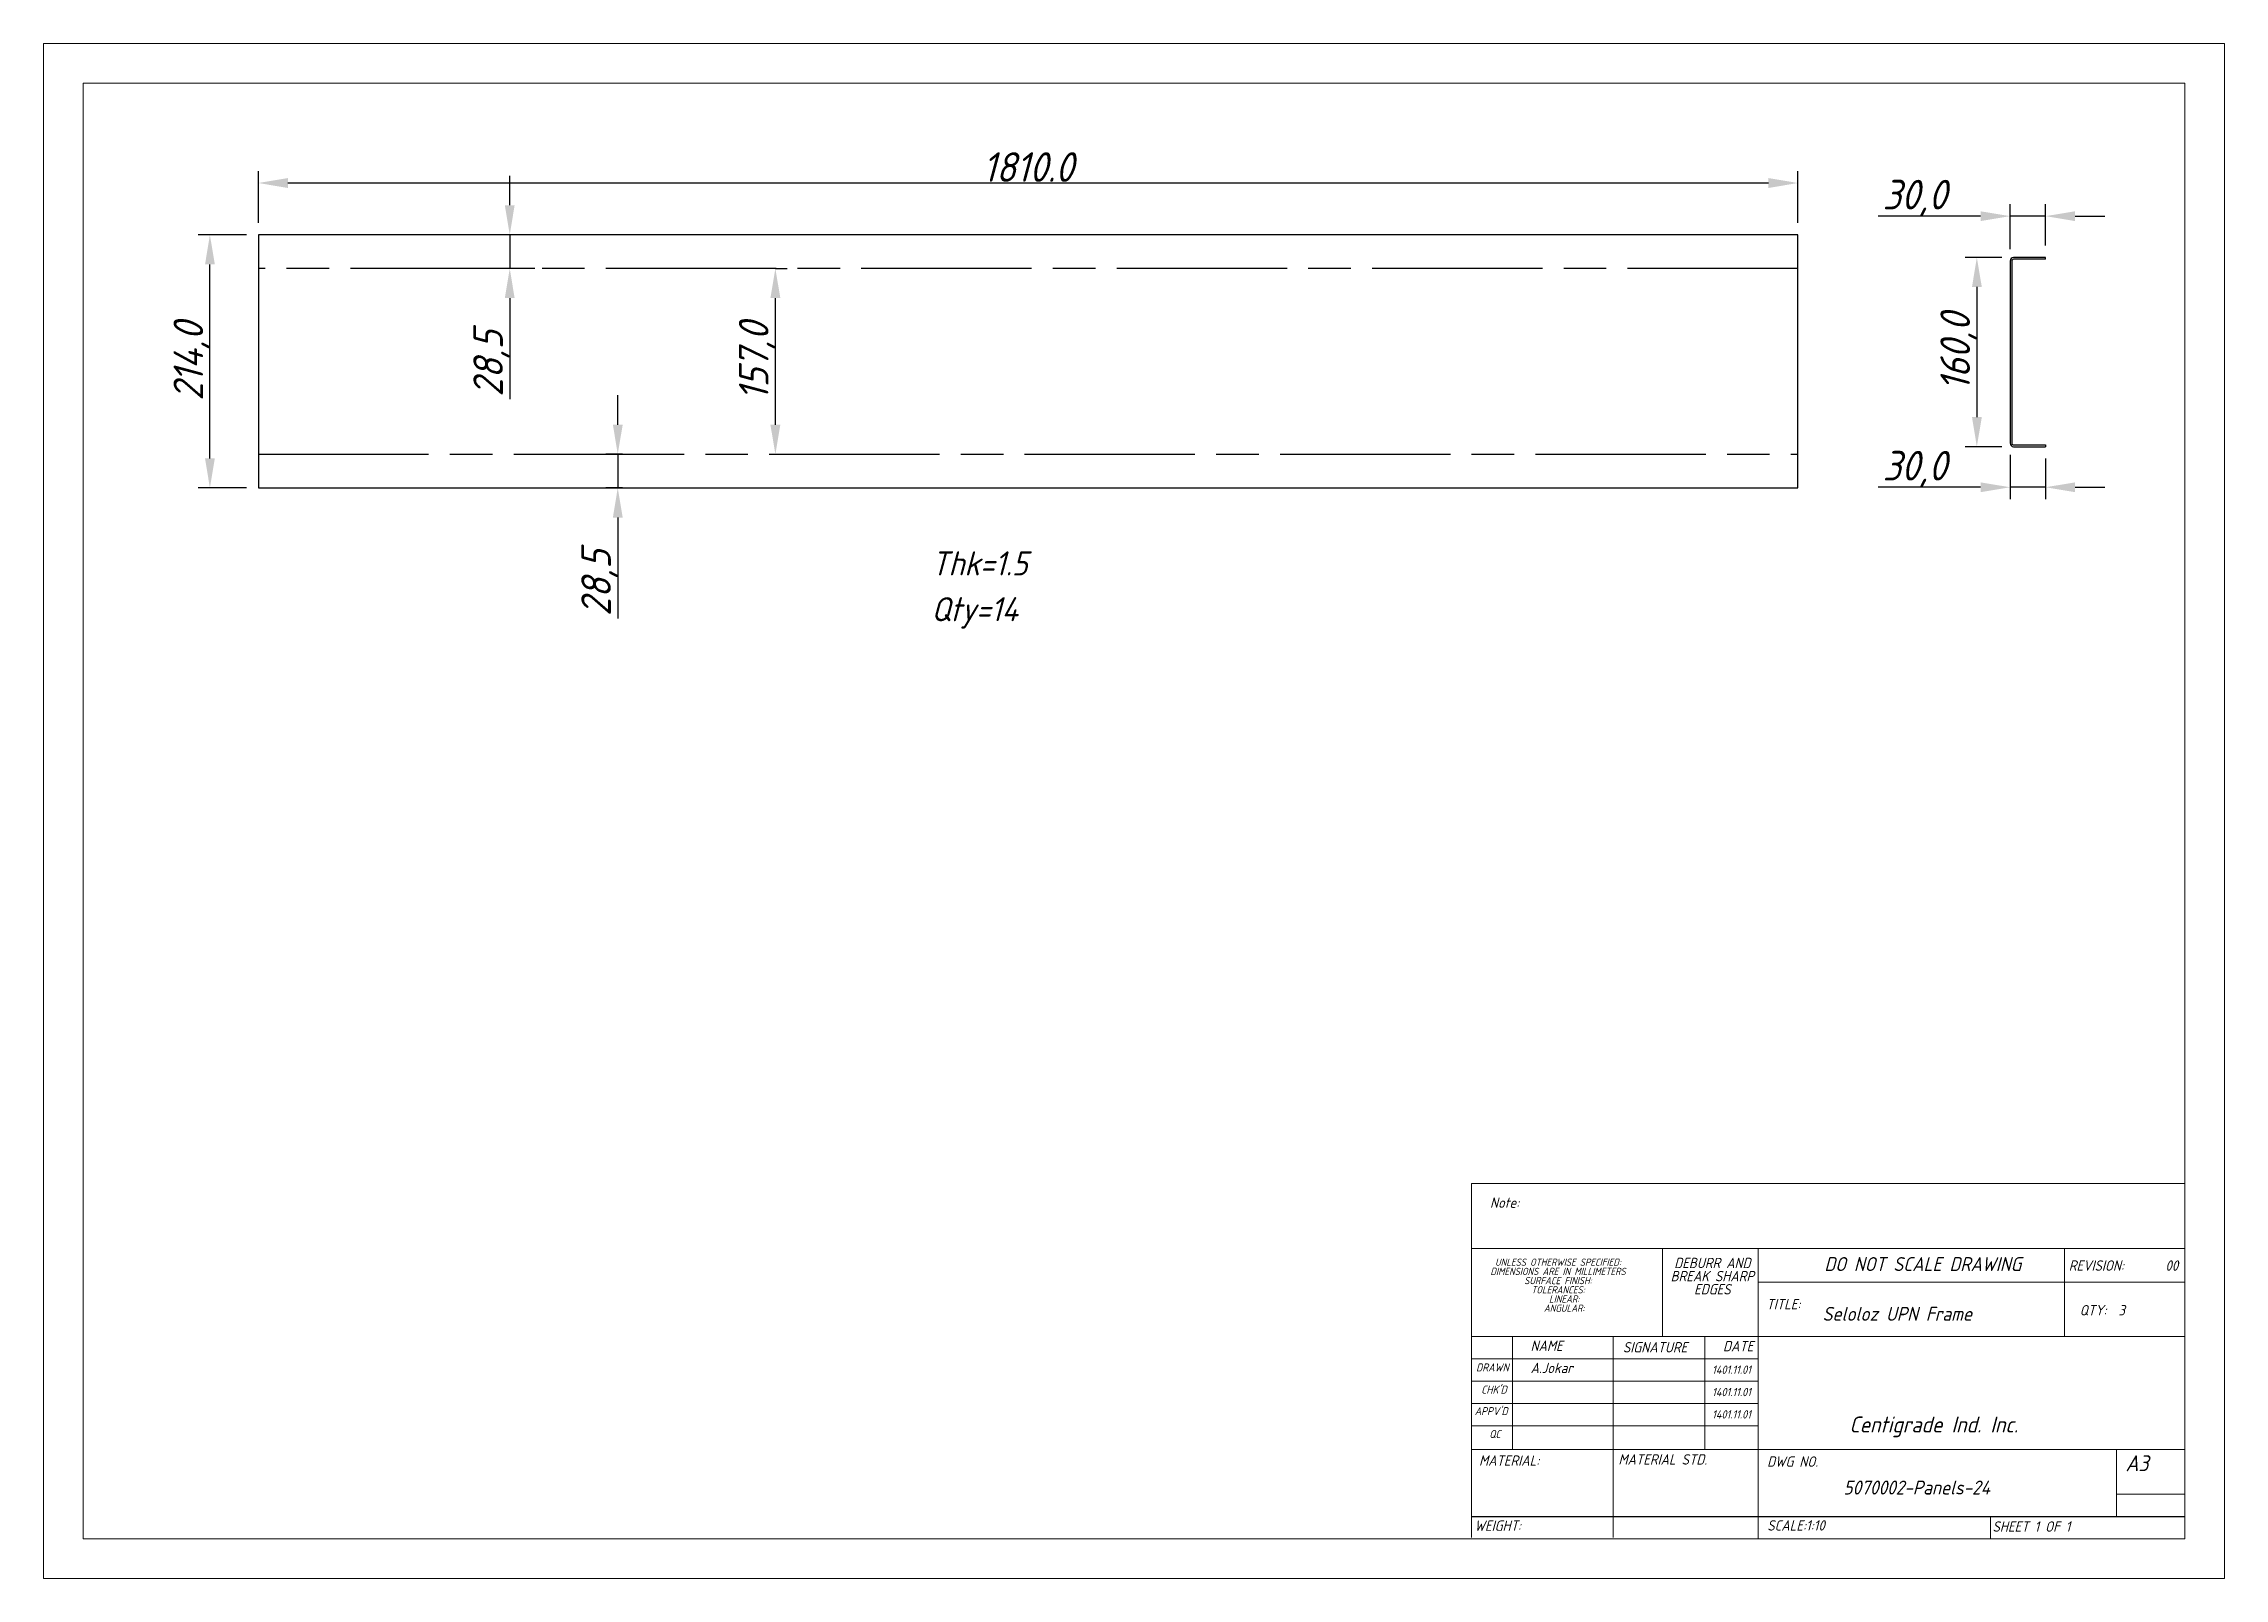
# Model space of a CAD drawing. Header units: inches. Extents: x 18597 to 101525, y -10106 to 51.
# Drawn here: x 40507 to 42352, y -4786 to -3488 of the extents above; entities that cross this region are included whole.
import ezdxf

# ---------------------------------------------------------------- set-up
doc = ezdxf.new("R2010")
doc.units = ezdxf.units.IN
doc.header["$LTSCALE"] = 6
doc.header["$MEASUREMENT"] = 0
doc.linetypes.add('ACAD_ISO08W100', pattern=[36, 24, -3, 6, -3])
doc.linetypes.add('SLD-Solid', pattern=[0])
doc.styles.add('GENISO', font='geniso.shx', dxfattribs={"oblique": 15})
doc.dimstyles.new('Scale', dxfattribs={"dimscale": 10, "dimtxt": 2.5, "dimasz": 2.5, "dimexe": 1, "dimexo": 1, "dimgap": 0.1, "dimtad": 1, "dimdec": 1, "dimzin": 0, "dimtxsty": 'GENISO', "dimcen": 2.5, "dimclrd": 1, "dimclre": 1, "dimclrt": 256, "dimadec": 0, "dimazin": 0, "dimtfac": 1, "dimtdec": 1, "dimtmove": 0, "dimatfit": 3, "dimfxl": 1, "dimtzin": 0, "dimlwd": -1, "dimlwe": -1, "dimarcsym": 0})

msp = doc.modelspace()

# ---------------------------------------------------------------- texts
at = {"style": 'GENISO', "oblique": 15}
for s, p in [('Thk=1.5', (41258.08, -3937.57)), ('Qty=14', (41258.08, -3976.32))]:
    msp.add_text(s, height=20.391, dxfattribs=at).set_placement(p)
at = {"attachment_point": 5, "style": 'GENISO'}
for s, insert, char_height in [('Note:', (41742.86, -4467.86), 8.761), ('UNLESS OTHERWISE SPECIFIED:', (41788.02, -4518.19), 6.1329), ('DEBURR AND', (41918.52, -4518.86), 8.761), ('DO NOT SCALE DRAWING', (42096.51, -4519.78), 11.7939), ('REVISION:       00', (42266.19, -4521.03), 8.7612), ('DIMENSIONS ARE IN MILLIMETERS', (41788.02, -4525.97), 6.1329), ('SURFACE FINISH:', (41788.02, -4533.74), 6.1329), ('BREAK SHARP', (41918.52, -4529.97), 8.7612), ('TOLERANCES:', (41788.02, -4541.52), 6.1329), ('ANGULAR:', (41793.27, -4557.07), 6.133), ('LINEAR:', (41793.27, -4549.3), 6.133), ('EDGES', (41918.52, -4541.08), 8.761), ('TITLE:', (41978.65, -4553.63), 8.761), ('QTY:  3', (42248.31, -4558.8), 8.761), ('Seloloz UPN Frame', (42074.9, -4561.84), 11.7939), ('NAME', (41778.39, -4588.86), 8.761), ('SIGNATURE', (41870.12, -4590.12), 8.761), ('DATE', (41940.38, -4589.14), 8.761), ('DRAWN', (41732.56, -4607.16), 6.739), ('A.Jokar', (41782.68, -4607.61), 8.761), ('1401.11.01', (41934.72, -4609.1), 7.009), ("CHK'D", (41733.87, -4625.92), 6.739), ('1401.11.01', (41934.72, -4627.98), 7.009), ("APPV'D", (41731.48, -4644.12), 6.739), ('1401.11.01', (41934.72, -4646.87), 7.009), ('QC', (41734.69, -4663.45), 6.739), ('Centigrade Ind. Inc.', (42105.73, -4657.44), 13.4788), ('MATERIAL:', (41746.7, -4685.93), 8.761), ('MATERIAL STD.', (41876.58, -4684.93), 8.7612), ('DWG NO.', (41986.36, -4686.77), 8.761), ('A3', (42277.63, -4688.16), 13.479), ('5070002-Panels-24', (42091.37, -4708.71), 11.7939), ('WEIGHT:', (41737.07, -4740.95), 8.761), ('SCALE:1:10', (41989.27, -4740.74), 8.761), ('SHEET 1 OF 1', (42188.36, -4741.68), 8.7612)]:
    msp.add_mtext(s, dxfattribs=dict(at, insert=insert, char_height=char_height))

# ---------------------------------------------------------------- blocks, each defined once
blk = doc.blocks.new('*D458')
at = {"color": 1, "transparency": 16777216}
for p, q in [((40689, -3639.6), (40689, -3595.8)), ((41990.9, -3639.6), (41990.9, -3595.8)), ((41965.9, -3605.8), (40714, -3605.8))]:
    blk.add_line(p, q, dxfattribs=at)
for points in [[(40714, -3601.6), (40714, -3610), (40689, -3605.8)], [(41965.9, -3601.6), (41965.9, -3610), (41990.9, -3605.8)]]:
    blk.add_solid(points, dxfattribs=at)
at = {"layer": 'Defpoints', "color": 0, "transparency": 16777216}
for p in [(40689, -3605.8), (40689, -3649.6), (41990.9, -3649.6)]:
    blk.add_point(p, dxfattribs=at)
at = {"transparency": 16777216, "insert": (41339.9, -3592.3), "char_height": 25, "attachment_point": 5, "style": 'GENISO'}
blk.add_mtext('1810.0', dxfattribs=at)
blk = doc.blocks.new('*D459')
at = {"color": 1, "transparency": 16777216}
for p, q in [((40679, -3649.6), (40638, -3649.6)), ((40648, -3838.6), (40648, -3674.6)), ((40679, -3863.6), (40638, -3863.6))]:
    blk.add_line(p, q, dxfattribs=at)
for points in [[(40643.9, -3674.6), (40652.2, -3674.6), (40648, -3649.6)], [(40643.9, -3838.6), (40652.2, -3838.6), (40648, -3863.6)]]:
    blk.add_solid(points, dxfattribs=at)
at = {"layer": 'Defpoints', "color": 0, "transparency": 16777216}
for p in [(40648, -3649.6), (40689, -3649.6), (40689, -3863.6)]:
    blk.add_point(p, dxfattribs=at)
at = {"transparency": 16777216, "insert": (40632.7, -3756.6), "char_height": 25, "attachment_point": 5, "rotation": 90, "style": 'GENISO'}
blk.add_mtext('214,0', dxfattribs=at)
blk = doc.blocks.new('*D460')
at = {"color": 1, "transparency": 16777216}
for p, q in [((40992.9, -3810.1), (40992.9, -3785.1)), ((40996.9, -3835.1), (40982.9, -3835.1)), ((40992.9, -3835.1), (40992.9, -3863.6)), ((40996.9, -3863.6), (40982.9, -3863.6)), ((40992.9, -3888.6), (40992.9, -3974.1))]:
    blk.add_line(p, q, dxfattribs=at)
for points in [[(40988.8, -3810.1), (40997.1, -3810.1), (40992.9, -3835.1)], [(40988.8, -3888.6), (40997.1, -3888.6), (40992.9, -3863.6)]]:
    blk.add_solid(points, dxfattribs=at)
at = {"layer": 'Defpoints', "color": 0, "transparency": 16777216}
for p in [(41006.9, -3835.1), (40992.9, -3863.6), (41006.9, -3863.6)]:
    blk.add_point(p, dxfattribs=at)
at = {"transparency": 16777216, "insert": (40977.5, -3943.8), "char_height": 25, "attachment_point": 5, "rotation": 90, "style": 'GENISO'}
blk.add_mtext('28,5', dxfattribs=at)
blk = doc.blocks.new('*D461')
at = {"color": 1, "transparency": 16777216}
for p, q in [((41126.4, -3678.1), (41136.2, -3678.1)), ((41126.2, -3810.1), (41126.2, -3703.1)), ((41126.4, -3835.1), (41136.2, -3835.1))]:
    blk.add_line(p, q, dxfattribs=at)
for points in [[(41122, -3703.1), (41130.4, -3703.1), (41126.2, -3678.1)], [(41122, -3810.1), (41130.4, -3810.1), (41126.2, -3835.1)]]:
    blk.add_solid(points, dxfattribs=at)
at = {"layer": 'Defpoints', "color": 0, "transparency": 16777216}
for p in [(41116.4, -3678.1), (41126.2, -3678.1), (41116.4, -3835.1)]:
    blk.add_point(p, dxfattribs=at)
at = {"transparency": 16777216, "insert": (41110.8, -3756.6), "char_height": 25, "attachment_point": 5, "rotation": 90, "style": 'GENISO'}
blk.add_mtext('157,0', dxfattribs=at)
blk = doc.blocks.new('*D462')
at = {"color": 1, "transparency": 16777216}
for p, q in [((40901.6, -3624.6), (40901.6, -3599.6)), ((40922.8, -3649.6), (40891.6, -3649.6)), ((40901.6, -3649.6), (40901.6, -3678.1)), ((40922.8, -3678.1), (40891.6, -3678.1)), ((40901.6, -3703.1), (40901.6, -3788.6))]:
    blk.add_line(p, q, dxfattribs=at)
for points in [[(40897.4, -3624.6), (40905.7, -3624.6), (40901.6, -3649.6)], [(40897.4, -3703.1), (40905.7, -3703.1), (40901.6, -3678.1)]]:
    blk.add_solid(points, dxfattribs=at)
at = {"layer": 'Defpoints', "color": 0, "transparency": 16777216}
for p in [(40932.8, -3649.6), (40901.6, -3678.1), (40932.8, -3678.1)]:
    blk.add_point(p, dxfattribs=at)
at = {"transparency": 16777216, "insert": (40886.2, -3758.3), "char_height": 25, "attachment_point": 5, "rotation": 90, "style": 'GENISO'}
blk.add_mtext('28,5', dxfattribs=at)
blk = doc.blocks.new('*D463')
at = {"color": 1, "transparency": 16777216}
for p, q in [((42170.3, -3661.7), (42170.3, -3623.8)), ((42200.3, -3658.7), (42200.3, -3623.8)), ((42145.3, -3633.8), (42058.8, -3633.8)), ((42200.3, -3633.8), (42170.3, -3633.8)), ((42225.3, -3633.8), (42250.3, -3633.8))]:
    blk.add_line(p, q, dxfattribs=at)
for points in [[(42145.3, -3629.7), (42145.3, -3638), (42170.3, -3633.8)], [(42225.3, -3629.7), (42225.3, -3638), (42200.3, -3633.8)]]:
    blk.add_solid(points, dxfattribs=at)
at = {"layer": 'Defpoints', "color": 0, "transparency": 16777216}
for p in [(42170.3, -3633.8), (42200.3, -3668.7), (42170.3, -3671.7)]:
    blk.add_point(p, dxfattribs=at)
at = {"transparency": 16777216, "insert": (42089.6, -3618.5), "char_height": 25, "attachment_point": 5, "style": 'GENISO'}
blk.add_mtext('30,0', dxfattribs=at)
blk = doc.blocks.new('*D464')
at = {"color": 1, "transparency": 16777216}
for p, q in [((42163.3, -3668.7), (42132.2, -3668.7)), ((42142.2, -3693.7), (42142.2, -3803.7)), ((42163.3, -3828.7), (42132.2, -3828.7))]:
    blk.add_line(p, q, dxfattribs=at)
for points in [[(42138.1, -3693.7), (42146.4, -3693.7), (42142.2, -3668.7)], [(42138.1, -3803.7), (42146.4, -3803.7), (42142.2, -3828.7)]]:
    blk.add_solid(points, dxfattribs=at)
at = {"layer": 'Defpoints', "color": 0, "transparency": 16777216}
for p in [(42173.3, -3668.7), (42142.2, -3828.7), (42173.3, -3828.7)]:
    blk.add_point(p, dxfattribs=at)
at = {"transparency": 16777216, "insert": (42126.8, -3748.7), "char_height": 25, "attachment_point": 5, "rotation": 90, "style": 'GENISO'}
blk.add_mtext('160,0', dxfattribs=at)
blk = doc.blocks.new('*D465')
at = {"color": 1, "transparency": 16777216}
for p, q in [((42170.3, -3835.7), (42170.3, -3873)), ((42200.3, -3838.7), (42200.3, -3873)), ((42145.3, -3863), (42058.8, -3863)), ((42200.3, -3863), (42170.3, -3863)), ((42225.3, -3863), (42250.3, -3863))]:
    blk.add_line(p, q, dxfattribs=at)
for points in [[(42145.3, -3858.9), (42145.3, -3867.2), (42170.3, -3863)], [(42225.3, -3858.9), (42225.3, -3867.2), (42200.3, -3863)]]:
    blk.add_solid(points, dxfattribs=at)
at = {"layer": 'Defpoints', "color": 0, "transparency": 16777216}
for p in [(42170.3, -3825.7), (42200.3, -3828.7), (42170.3, -3863)]:
    blk.add_point(p, dxfattribs=at)
at = {"transparency": 16777216, "insert": (42089.6, -3847.7), "char_height": 25, "attachment_point": 5, "style": 'GENISO'}
blk.add_mtext('30,0', dxfattribs=at)

# ---------------------------------------------------------------- dimensions: what is measured, and where the dimension line sits
dim = msp.add_linear_dim(base=(40688.98, -3605.78), p1=(41990.88, -3649.56), p2=(40688.98, -3649.56), text='1810.0', dimstyle='Scale')
dim.commit()
dim.dimension.update_dxf_attribs({"geometry": '*D458', "text_midpoint": (41339.93, -3592.28)})
for base, p1, p2, picture, middle in [((40901.58, -3678.06), (40932.81, -3649.56), (40932.81, -3678.06), '*D462', (40886.2, -3758.32)), ((40648.05, -3649.56), (40688.98, -3863.56), (40688.98, -3649.56), '*D459', (40632.67, -3756.56)), ((42142.22, -3828.73), (42173.3, -3668.73), (42173.3, -3828.73), '*D464', (42126.84, -3748.73)), ((41126.18, -3678.06), (41116.44, -3835.06), (41116.44, -3678.06), '*D461', (41110.81, -3756.56)), ((40992.92, -3863.56), (41006.86, -3835.06), (41006.86, -3863.56), '*D460', (40977.54, -3943.82))]:
    dim = msp.add_linear_dim(base=base, p1=p1, p2=p2, angle=90, dimstyle='Scale')
    dim.commit()
    dim.dimension.update_dxf_attribs({"geometry": picture, "text_midpoint": middle})
for base, p1, p2, picture, middle in [((42170.3, -3633.84), (42200.3, -3668.73), (42170.3, -3671.73), '*D463', (42089.57, -3618.46)), ((42170.3, -3863.03), (42200.3, -3828.73), (42170.3, -3825.73), '*D465', (42089.57, -3847.66))]:
    dim = msp.add_linear_dim(base=base, p1=p1, p2=p2, dimstyle='Scale')
    dim.commit()
    dim.dimension.update_dxf_attribs({"geometry": picture, "text_midpoint": middle})

# ---------------------------------------------------------------- linework, layer by layer
for p, q in [((41990.88, -3649.56), (40688.98, -3649.56)), ((40688.98, -3649.56), (40688.98, -3863.56)), ((41990.88, -3863.56), (41990.88, -3649.56)), ((42200.3, -3670.23), (42200.3, -3668.73)), ((42200.3, -3827.23), (42200.3, -3828.73)), ((40688.98, -3863.56), (41990.88, -3863.56)), ((41714.75, -4733.29), (42318.2, -4733.29))]:
    msp.add_line(p, q)
at = {"linetype": 'ACAD_ISO08W100'}
for p, q in [((41990.88, -3678.06), (40688.98, -3678.06)), ((40688.98, -3835.06), (41990.88, -3835.06))]:
    msp.add_line(p, q, dxfattribs=at)
at = {"color": 7, "linetype": 'SLD-Solid', "lineweight": 0}
for p, q in [((41714.75, -4451.79), (42318.2, -4451.79)), ((41714.75, -4451.79), (41714.75, -4506.66)), ((41714.75, -4506.66), (42318.2, -4506.66)), ((41714.75, -4506.66), (41714.75, -4751.06)), ((41876.5, -4506.66), (41876.5, -4581.09)), ((41957.37, -4506.66), (41957.37, -4752.17)), ((42216.4, -4581.09), (42216.4, -4506.66)), ((42318.2, -4534.99), (41957.37, -4534.99)), ((42318.2, -4581.09), (41714.75, -4581.09)), ((41749.41, -4581.09), (41749.41, -4676.63)), ((41834.69, -4581.09), (41834.69, -4751.06)), ((41912.04, -4581.09), (41912.04, -4676.63)), ((41957.37, -4751.06), (41957.37, -4581.09)), ((41957.37, -4599.98), (41714.75, -4599.98)), ((41957.37, -4618.86), (41714.75, -4618.86)), ((41957.37, -4637.75), (41714.75, -4637.75)), ((41957.37, -4656.64), (41714.75, -4656.64)), ((41760.96, -4676.63), (41714.75, -4676.63)), ((41760.96, -4676.63), (42318.2, -4676.63)), ((42260.43, -4733.29), (42260.43, -4676.63)), ((42318.2, -4714.4), (42260.43, -4714.4)), ((42153.78, -4752.17), (42153.78, -4733.29))]:
    msp.add_line(p, q, dxfattribs=at)
for points in [[(40507.4, -3487.95), (42351.53, -3487.95), (42351.53, -4785.5), (40507.4, -4785.5)], [(40540.73, -3521.28), (42318.2, -3521.28), (42318.2, -4752.17), (40540.73, -4752.17)]]:
    msp.add_lwpolyline(points, close=True, dxfattribs=at)
for points in [[(42200.3, -3668.73), (42173.3, -3668.73, 0.4142136), (42170.3, -3671.73), (42170.3, -3825.73, 0.4142136), (42173.3, -3828.73), (42200.3, -3828.73)], [(42200.3, -3670.23), (42173.3, -3670.23, 0.4142136), (42171.8, -3671.73), (42171.8, -3825.73, 0.4142136), (42173.3, -3827.23), (42200.3, -3827.23)]]:
    msp.add_lwpolyline(points, format="xyb")

msp.set_redraw_order([(e.dxf.handle, doc.entitydb.next_handle()) for e in msp.query("TEXT MTEXT ATTDEF DIMENSION ARC_DIMENSION")])  # texts and dimensions are drawn at this point

doc.saveas('drawing.dxf')
